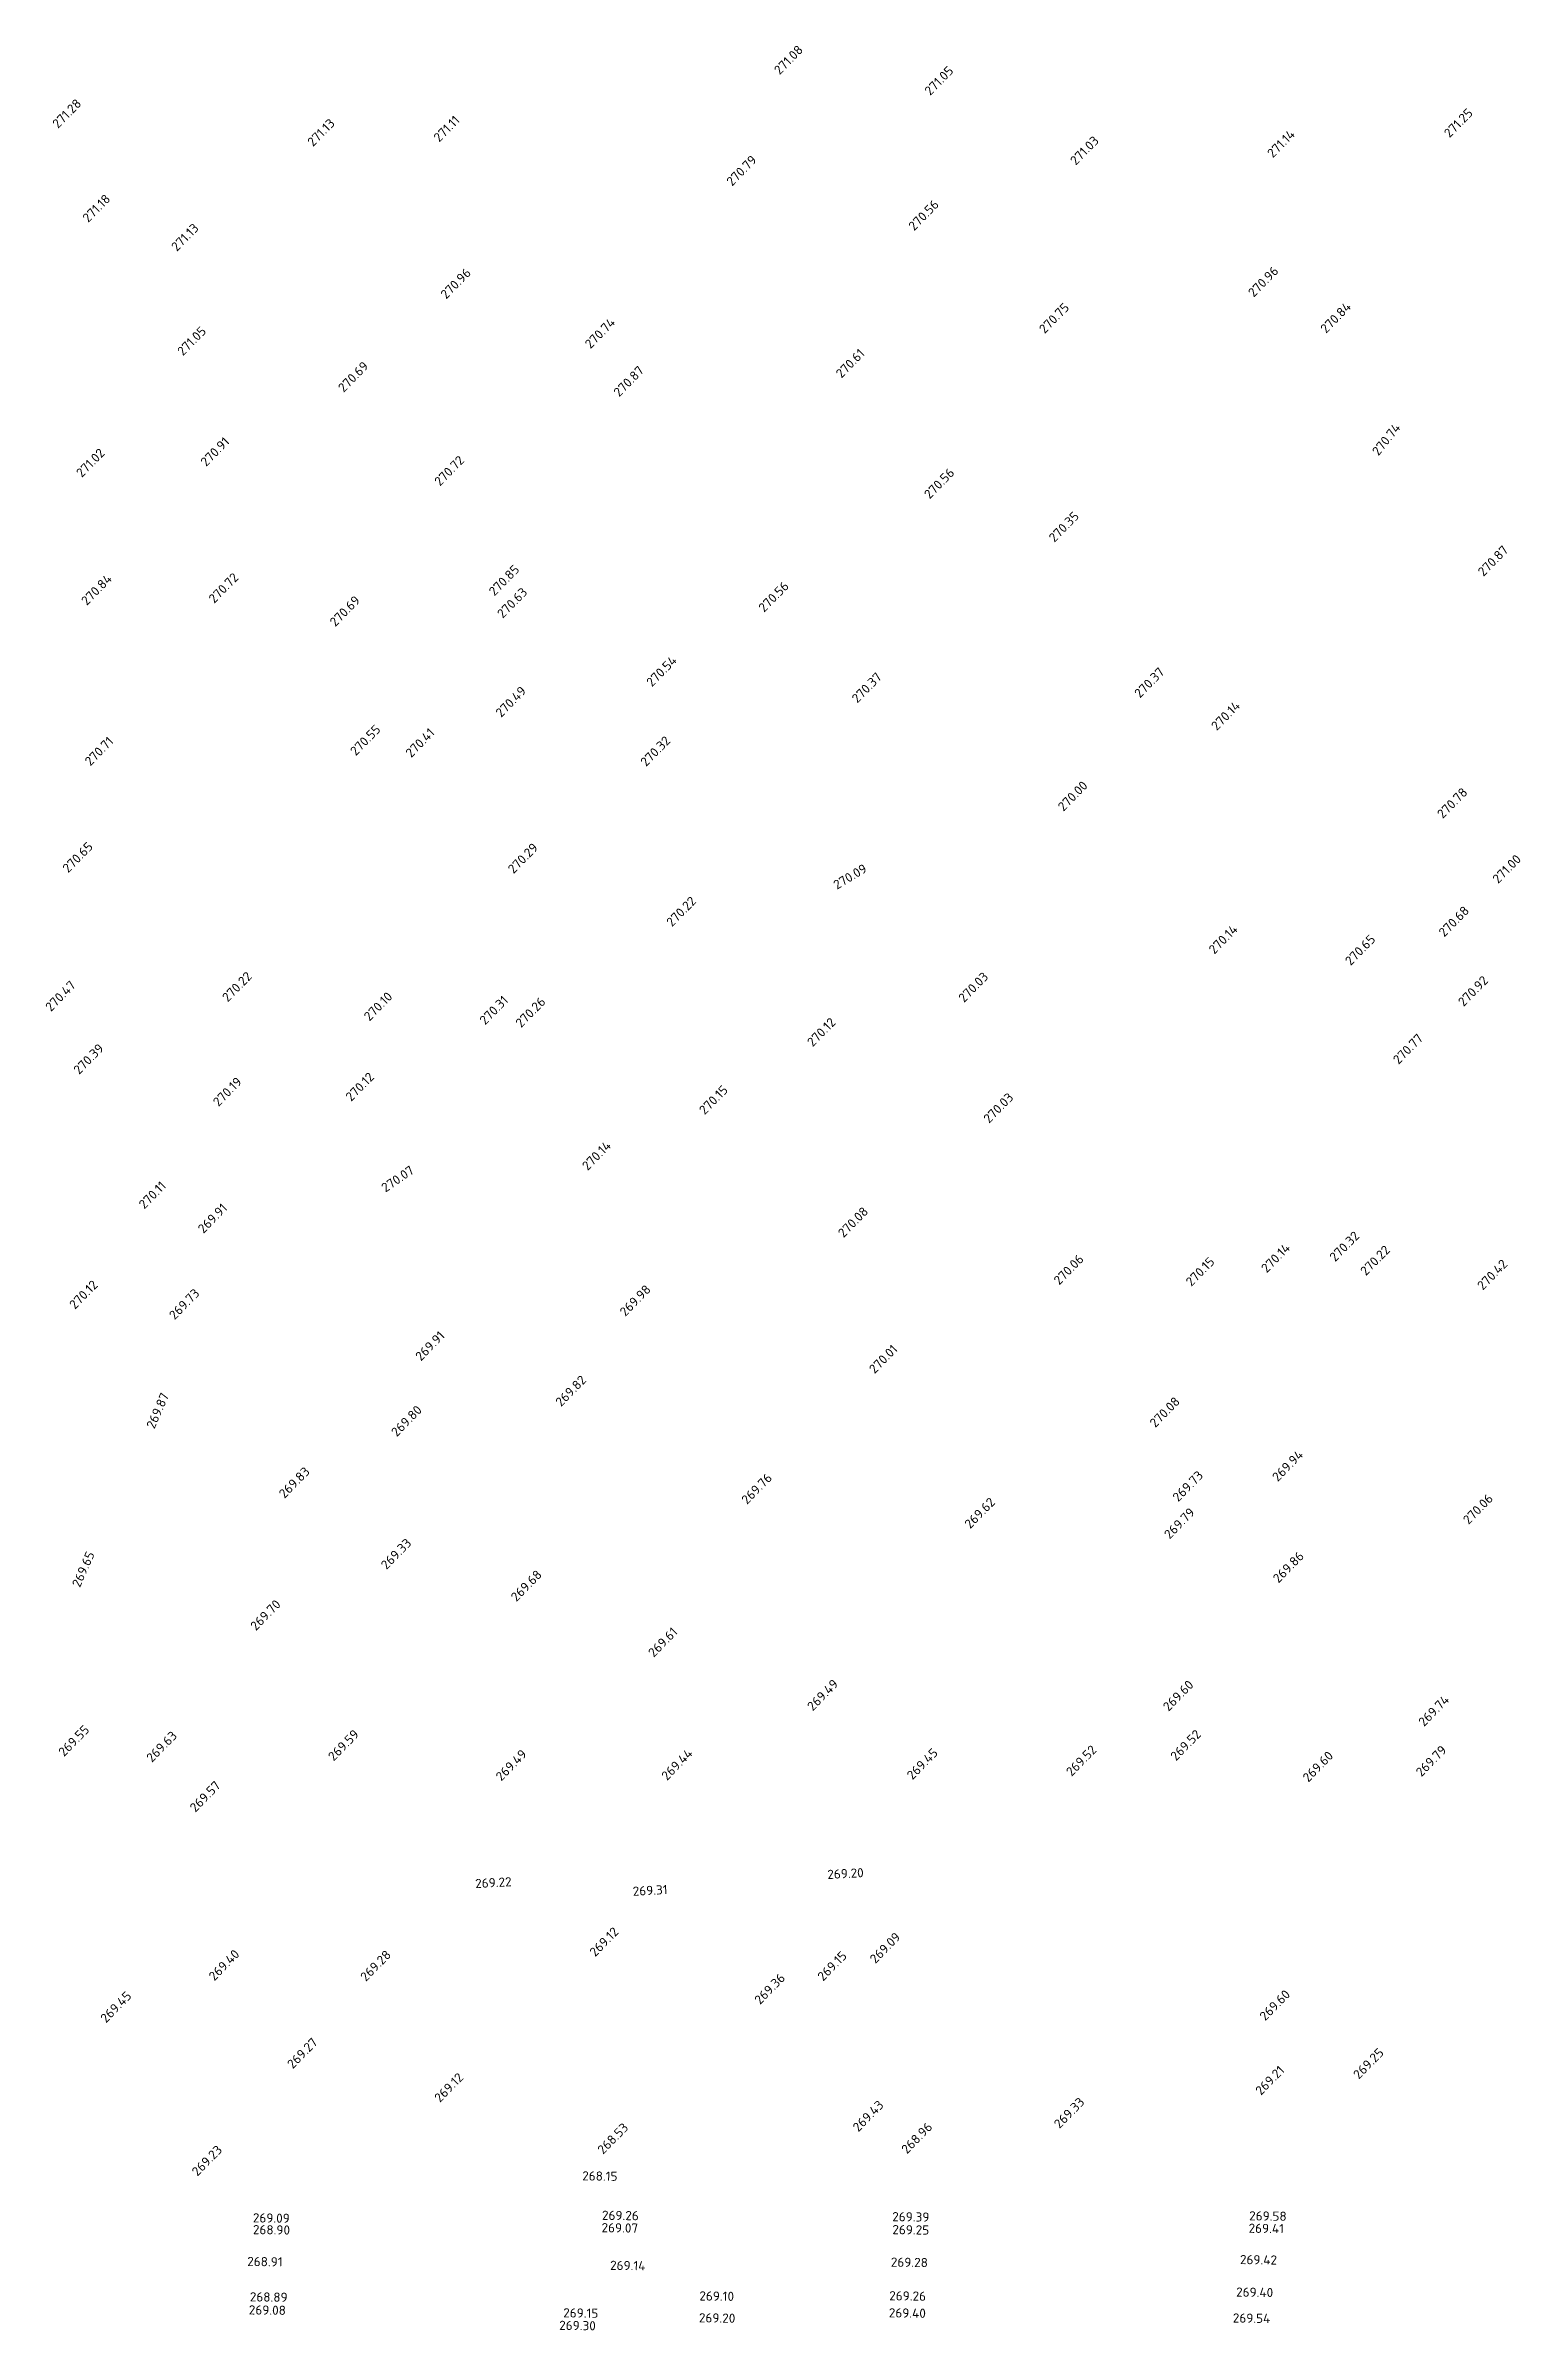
# Model space of a CAD drawing. Header units: metres. Extents: x 36952 to 37839, y 34980 to 35683.
# Drawn here: x 37474 to 37634.5, y 34996.1 to 35244.8 of the extents above; entities that cross this region are included whole.
import ezdxf

# ---------------------------------------------------------------- set-up
doc = ezdxf.new("R2010")
doc.units = ezdxf.units.M
doc.header["$LTSCALE"] = 5
doc.layers.add('Отметки', color=7, linetype='Continuous')
doc.styles.get("Standard").update_dxf_attribs({"font": 'simplex.shx'})

msp = doc.modelspace()

# ---------------------------------------------------------------- texts
at = {"layer": 'Отметки', "color": 7}
for s, rotation, p in [('271.08', 45.4189, (37553.91, 35241.61, 271.08)), ('271.05', 45.4189, (37570.3, 35239.35, 271.05)), ('271.28', 45.4189, (37475.35, 35235.77, 271.28)), ('271.25', 45.4189, (37626.84, 35234.75, 271.25)), ('271.13', 45.4189, (37503.11, 35233.79, 271.13)), ('271.11', 45.4189, (37516.85, 35234.27, 271.11)), ('271.14', 45.4189, (37607.6, 35232.56, 271.14)), ('270.79', 45.4189, (37548.73, 35229.49, 270.79)), ('271.03', 45.4189, (37586.15, 35231.76, 271.03)), ('271.18', 45.4189, (37478.64, 35225.52, 271.18)), ('270.56', 45.4189, (37568.55, 35224.63, 270.56)), ('271.13', 45.4189, (37488.29, 35222.38, 271.13)), ('270.96', 45.4189, (37517.61, 35217.19, 270.96)), ('270.96', 45.4189, (37605.52, 35217.39, 270.96)), ('270.75', 45.4189, (37582.76, 35213.43, 270.75)), ('270.84', 45.4189, (37613.39, 35213.46, 270.84)), ('271.05', 45.4189, (37488.95, 35211.01, 271.05)), ('270.74', 45.4189, (37533.32, 35211.79, 270.74)), ('270.69', 45.4189, (37506.45, 35207.03, 270.69)), ('270.61', 45.4189, (37560.64, 35208.58, 270.61)), ('270.87', 45.4189, (37536.44, 35206.54, 270.87)), ('270.74', 51.3189, (37619.1, 35200.13, 270.74)), ('271.02', 45.4189, (37477.94, 35197.77, 271.02)), ('270.91', 45.4189, (37491.48, 35198.96, 270.91)), ('270.72', 45.4189, (37516.93, 35196.83, 270.72)), ('270.56', 45.4189, (37570.24, 35195.43, 270.56)), ('270.35', 45.4189, (37583.82, 35190.71, 270.35)), ('270.87', 45.4189, (37630.53, 35187, 270.87)), ('270.85', 45.4189, (37522.86, 35184.87, 270.85)), ('270.84', 45.4189, (37478.49, 35183.84, 270.84)), ('270.72', 45.4189, (37492.36, 35184.07, 270.72)), ('270.63', 45.4189, (37523.77, 35182.44, 270.63)), ('270.56', 45.4189, (37552.22, 35183.09, 270.56)), ('270.69', 45.4189, (37505.54, 35181.53, 270.69)), ('270.54', 45.4189, (37540.01, 35174.98, 270.54)), ('270.37', 45.4189, (37562.37, 35173.21, 270.37)), ('270.37', 45.4189, (37593.13, 35173.76, 270.37)), ('270.49', 45.4189, (37523.6, 35171.65, 270.49)), ('270.14', 45.4189, (37601.5, 35170.22, 270.14)), ('270.55', 45.4189, (37507.77, 35167.48, 270.55)), ('270.71', 45.4189, (37478.88, 35166.37, 270.71)), ('270.41', 45.4189, (37513.8, 35167.27, 270.41)), ('270.32', 45.4189, (37539.37, 35166.3, 270.32)), ('270.00', 45.4189, (37584.81, 35161.43, 270)), ('270.78', 45.4189, (37626.1, 35160.64, 270.78)), ('270.65', 45.4189, (37476.46, 35154.73, 270.65)), ('270.29', 45.4189, (37524.94, 35154.64, 270.29)), ('270.09', 31.0189, (37560.15, 35152.95, 270.09)), ('271.00', 45.4189, (37632.13, 35153.56, 271)), ('270.22', 45.4189, (37542.19, 35148.86, 270.22)), ('270.68', 45.4189, (37626.26, 35147.74, 270.68)), ('270.14', 45.4189, (37601.23, 35145.88, 270.14)), ('270.65', 45.4189, (37616.07, 35144.64, 270.65)), ('270.22', 45.4189, (37493.83, 35140.67, 270.22)), ('270.03', 45.4189, (37573.98, 35140.61, 270.03)), ('270.92', 45.4189, (37628.37, 35140.18, 270.92)), ('270.47', 45.4189, (37474.58, 35139.63, 270.47)), ('270.10', 45.4189, (37509.26, 35138.6, 270.1)), ('270.31', 45.4189, (37521.85, 35138.18, 270.31)), ('270.26', 45.4189, (37525.77, 35137.88, 270.26)), ('270.12', 45.4189, (37557.51, 35135.8, 270.12)), ('270.39', 45.4189, (37477.65, 35132.78, 270.39)), ('270.77', 45.4189, (37621.29, 35133.89, 270.77)), ('270.19', 45.4189, (37492.83, 35129.29, 270.19)), ('270.12', 45.4189, (37507.27, 35129.85, 270.12)), ('270.15', 45.4189, (37545.75, 35128.4, 270.15)), ('270.03', 45.4189, (37576.71, 35127.47, 270.03)), ('270.14', 45.4189, (37533.01, 35122.33, 270.14)), ('270.11', 45.4189, (37484.75, 35118.13, 270.11)), ('270.07', 34.2189, (37510.99, 35119.97, 270.07)), ('269.91', 45.4189, (37491.19, 35115.48, 269.91)), ('270.08', 45.4189, (37560.87, 35115.02, 270.08)), ('270.14', 45.4189, (37606.94, 35111.19, 270.14)), ('270.32', 45.4189, (37614.38, 35112.4, 270.32)), ('270.22', 45.4189, (37617.73, 35110.88, 270.22)), ('270.06', 45.4189, (37584.35, 35109.86, 270.06)), ('270.15', 45.4189, (37598.73, 35109.71, 270.15)), ('270.42', 45.4189, (37630.46, 35109.3, 270.42)), ('270.12', 45.4189, (37477.19, 35107.22, 270.12)), ('269.73', 45.4189, (37488.05, 35106.08, 269.73)), ('269.98', 45.4189, (37537.11, 35106.44, 269.98)), ('269.91', 45.4189, (37514.86, 35101.59, 269.91)), ('270.01', 45.4189, (37564.25, 35100.21, 270.01)), ('269.82', 45.4189, (37530.12, 35096.62, 269.82)), ('269.87', 66.1189, (37485.84, 35094.2, 269.87)), ('269.80', 45.4189, (37512.23, 35093.35, 269.8)), ('270.08', 45.4189, (37594.8, 35094.34, 270.08)), ('269.94', 45.4189, (37608.14, 35088.46, 269.94)), ('269.83', 45.4189, (37500.01, 35086.64, 269.83)), ('269.76', 45.4189, (37550.36, 35085.98, 269.76)), ('269.73', 45.4189, (37597.3, 35086.26, 269.73)), ('269.62', 45.4189, (37574.65, 35083.34, 269.62)), ('270.06', 45.4189, (37628.91, 35083.8, 270.06)), ('269.79', 45.4189, (37596.37, 35082.21, 269.79)), ('269.33', 45.4189, (37511.11, 35078.89, 269.33)), ('269.65', 66.1189, (37477.74, 35076.94, 269.65)), ('269.68', 45.4189, (37525.26, 35075.4, 269.68)), ('269.86', 45.4189, (37608.22, 35077.42, 269.86)), ('269.70', 45.4189, (37496.9, 35072.24, 269.7)), ('269.61', 45.4189, (37540.21, 35069.34, 269.61)), ('269.49', 45.4189, (37557.52, 35063.5, 269.49)), ('269.60', 45.4189, (37596.25, 35063.46, 269.6)), ('269.74', 45.4189, (37624.06, 35061.8, 269.74)), ('269.55', 45.4189, (37476.01, 35058.53, 269.55)), ('269.63', 45.4189, (37485.58, 35057.9, 269.63)), ('269.59', 45.4189, (37505.36, 35058.04, 269.59)), ('269.52', 45.4189, (37597.06, 35058.07, 269.52)), ('269.49', 45.4189, (37523.61, 35055.86, 269.49)), ('269.44', 45.4189, (37541.65, 35055.93, 269.44)), ('269.45', 45.4189, (37568.37, 35056, 269.45)), ('269.52', 45.4189, (37585.7, 35056.38, 269.52)), ('269.60', 45.4189, (37611.46, 35055.74, 269.6)), ('269.79', 45.4189, (37623.78, 35056.34, 269.79)), ('269.57', 45.4189, (37490.31, 35052.47, 269.57)), ('269.20', 3.1189, (37559.13, 35045.26, 269.2)), ('269.22', 3.1189, (37520.8, 35044.27, 269.22)), ('269.31', 3.1189, (37537.95, 35043.43, 269.31)), ('269.12', 45.4189, (37533.83, 35036.74, 269.12)), ('269.09', 45.4189, (37564.34, 35036, 269.09)), ('269.40', 45.4189, (37492.37, 35034.12, 269.4)), ('269.28', 45.4189, (37508.87, 35034.05, 269.28)), ('269.15', 45.4189, (37558.64, 35034.09, 269.15)), ('269.36', 45.4189, (37551.78, 35031.54, 269.36)), ('269.45', 45.4189, (37480.58, 35029.54, 269.45)), ('269.60', 45.4189, (37606.77, 35029.76, 269.6)), ('269.27', 45.4189, (37500.91, 35024.55, 269.27)), ('269.25', 45.4189, (37616.96, 35023.41, 269.25)), ('269.12', 45.4189, (37516.93, 35020.88, 269.12)), ('269.21', 45.4189, (37606.31, 35021.66, 269.21)), ('269.33', 45.4189, (37584.38, 35018.04, 269.33)), ('269.43', 45.4189, (37562.48, 35017.68, 269.43)), ('268.53', 45.4189, (37534.69, 35015.23, 268.53)), ('268.96', 45.4189, (37567.77, 35015.28, 268.96)), ('269.23', 45.4189, (37490.53, 35012.85, 269.23)), ('268.15', 359.2189, (37532.42, 35012.46, 268.15)), ('269.26', 359.2189, (37534.57, 35008.17, 269.26)), ('269.39', 359.2189, (37566.17, 35008.02, 269.39)), ('269.58', 359.2189, (37605.02, 35008.11, 269.58)), ('269.09', 359.2189, (37496.56, 35007.89, 269.09)), ('268.90', 359.2189, (37496.57, 35006.61, 268.9)), ('269.07', 359.2189, (37534.52, 35006.82, 269.07)), ('269.25', 359.2189, (37566.18, 35006.61, 269.25)), ('269.41', 359.2189, (37604.96, 35006.76, 269.41)), ('268.91', 359.2189, (37495.95, 35003.14, 268.91)), ('269.28', 359.2189, (37566.01, 35003.07, 269.28)), ('269.42', 359.2189, (37604.02, 35003.35, 269.42)), ('269.14', 359.2189, (37535.45, 35002.72, 269.14)), ('268.89', 359.2189, (37496.23, 34999.29, 268.89)), ('269.10', 359.2189, (37545.17, 34999.39, 269.1)), ('269.26', 359.2189, (37565.84, 34999.41, 269.26)), ('269.26', 359.2189, (37565.84, 34999.41, 269.26)), ('269.40', 359.2189, (37603.6, 34999.81, 269.4)), ('269.08', 359.2189, (37496.12, 34997.87, 269.08)), ('269.30', 359.2189, (37529.91, 34996.19, 269.3)), ('269.15', 359.2189, (37530.35, 34997.55, 269.15)), ('269.20', 359.2189, (37545.12, 34997.01, 269.2)), ('269.40', 359.2189, (37565.79, 34997.55, 269.4)), ('269.54', 359.2189, (37603.24, 34996.99, 269.54))]:
    msp.add_text(s, height=1, rotation=rotation, dxfattribs=at).set_placement(p)

doc.saveas('drawing.dxf')
